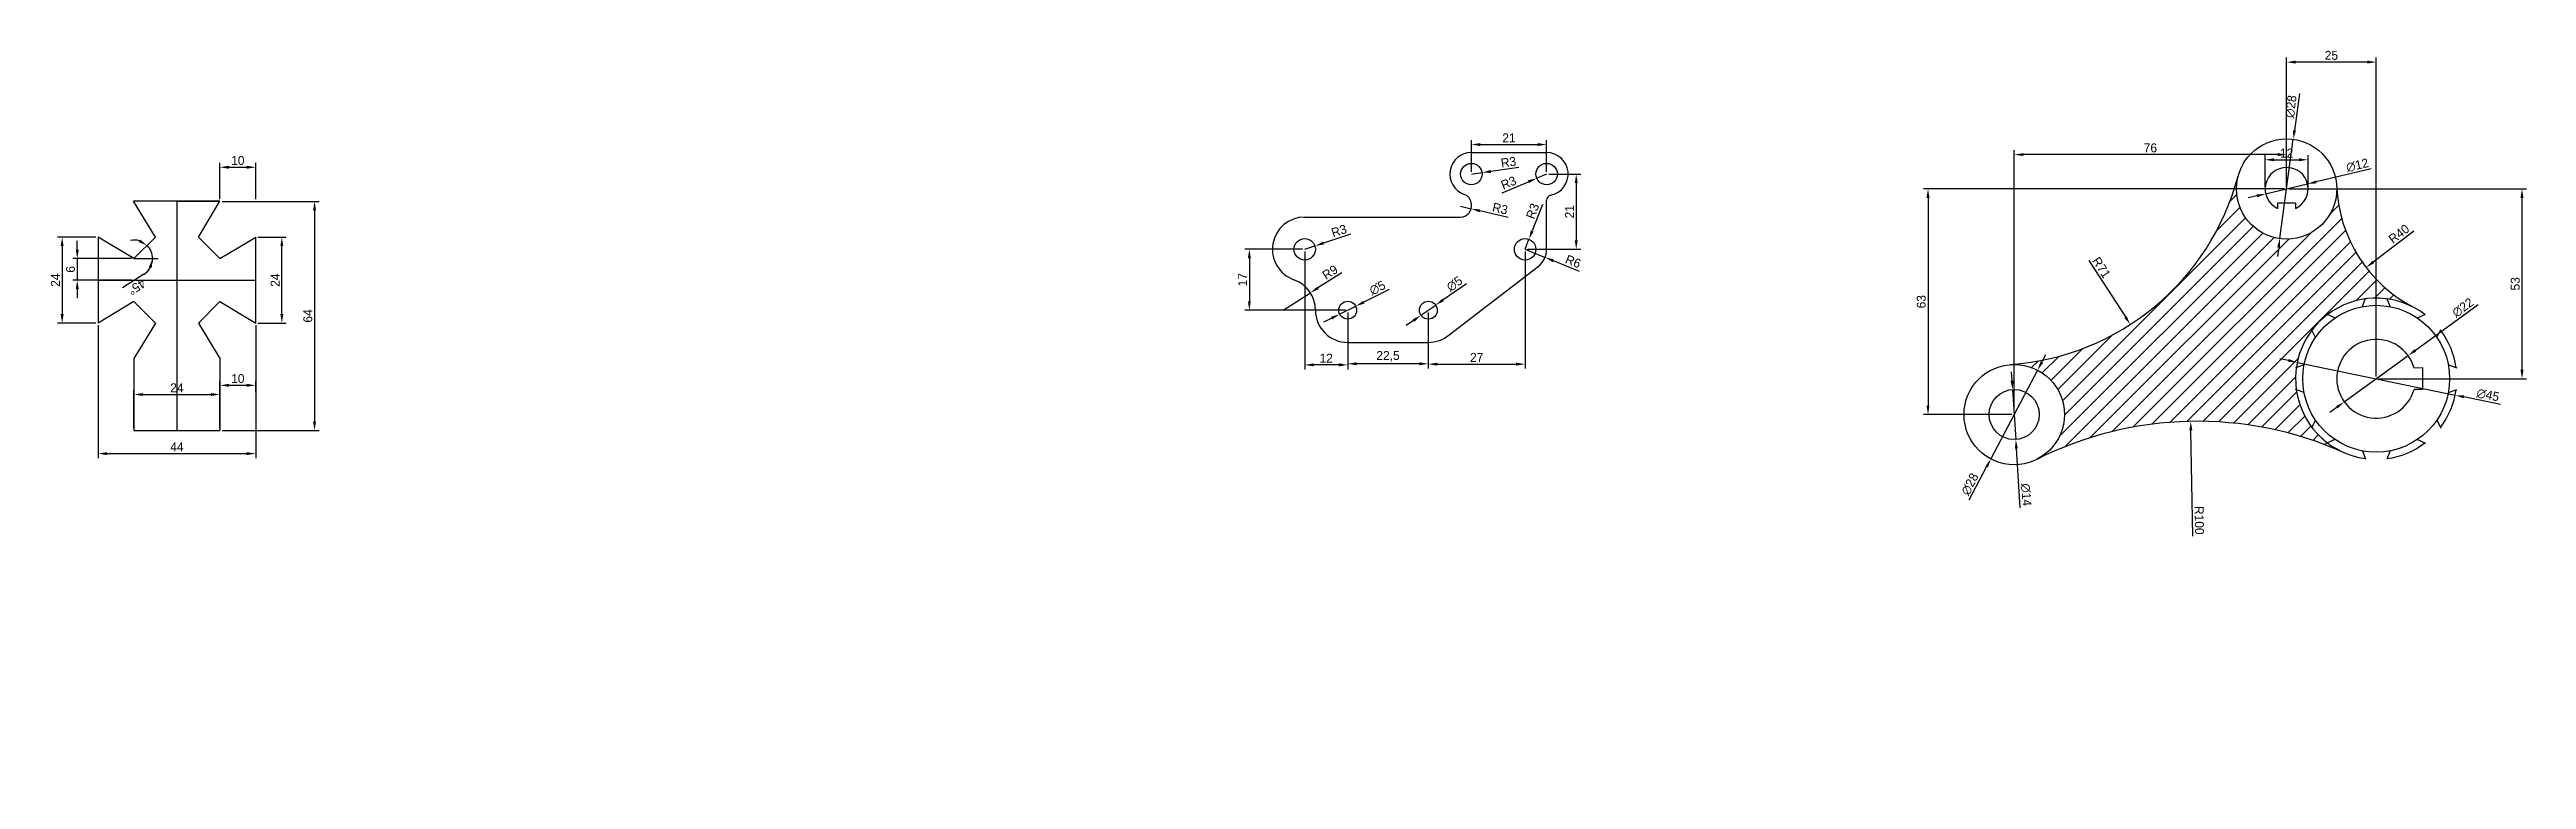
# Model space of a CAD drawing. Header units: millimetres. Extents: x -11614 to -3042, y 13178 to 15416.
# Drawn here: x -7118 to -6427, y 14778 to 14982 of the extents above; entities that cross this region are included whole.
import ezdxf

# ---------------------------------------------------------------- set-up
doc = ezdxf.new("R2010")
doc.units = ezdxf.units.MM
doc.header["$LTSCALE"] = 0.5
doc.header["$PDMODE"] = 34
doc.dimstyles.new('ISO-25', dxfattribs={"dimtxt": 2.5, "dimasz": 2.5, "dimexe": 1.25, "dimexo": 0.625, "dimtad": 1, "dimtxsty": 'Standard', "dimcen": 2.5, "dimadec": 0, "dimazin": 0, "dimtfac": 1, "dimtmove": 0, "dimatfit": 3, "dimfxl": 1, "dimarcsym": 0})

msp = doc.modelspace()

# ---------------------------------------------------------------- blocks, each defined once
blk = doc.blocks.new('*D87')
at = {"color": 0, "linetype": 'Continuous', "lineweight": -2, "transparency": 16777216}
blk.add_line((-7091.58, 14919.46), (-7097.55, 14915.65), dxfattribs=at)
for start, end in [(72.80093, 100.60186), (302.56756, 360), (360, 45), (304.39814, 332.19907)]:
    blk.add_arc((-7094.38, 14923.84), 5.2, start, end, dxfattribs=at)
at = {"color": 0, "linetype": 'Continuous', "transparency": 16777216}
for points in [[(-7092.63, 14929.17), (-7093.06, 14928.46), (-7090.7, 14927.52)], [(-7090.18, 14921.52), (-7089.37, 14921.32), (-7089.18, 14923.84)]]:
    blk.add_solid(points, dxfattribs=at)
at = {"layer": 'Defpoints', "color": 0, "linetype": 'Continuous', "transparency": 16777216}
for p in [(-7088.38, 14929.84), (-7094.38, 14923.84), (-7094.38, 14923.84), (-7089.88, 14926.45), (-7087.6, 14923.84)]:
    blk.add_point(p, dxfattribs=at)
at = {"color": 0, "linetype": 'Continuous', "transparency": 16777216, "insert": (-7093.56, 14915.97), "char_height": 2.5, "attachment_point": 5, "rotation": 212.56756}
blk.add_mtext('45°', dxfattribs=at)
blk = doc.blocks.new('*D88')
at = {"color": 0, "linetype": 'Continuous', "lineweight": -2, "transparency": 16777216}
for p, q in [((-7059.76, 14929.84), (-7051.86, 14929.84)), ((-7053.11, 14908.34), (-7053.11, 14927.34)), ((-7059.76, 14905.84), (-7051.86, 14905.84))]:
    blk.add_line(p, q, dxfattribs=at)
at = {"color": 0, "linetype": 'Continuous', "transparency": 16777216}
for points in [[(-7053.52, 14927.34), (-7052.69, 14927.34), (-7053.11, 14929.84)], [(-7053.52, 14908.34), (-7052.69, 14908.34), (-7053.11, 14905.84)]]:
    blk.add_solid(points, dxfattribs=at)
at = {"layer": 'Defpoints', "color": 0, "linetype": 'Continuous', "transparency": 16777216}
for p in [(-7060.38, 14929.84), (-7053.11, 14929.84), (-7060.38, 14905.84)]:
    blk.add_point(p, dxfattribs=at)
at = {"color": 0, "linetype": 'Continuous', "transparency": 16777216, "insert": (-7054.98, 14917.84), "char_height": 2.5, "attachment_point": 5, "rotation": 90}
blk.add_mtext('24', dxfattribs=at)
blk = doc.blocks.new('*D89')
at = {"color": 0, "linetype": 'Continuous', "lineweight": -2, "transparency": 16777216}
for p, q in [((-7070.38, 14940.47), (-7070.38, 14950.61)), ((-7067.88, 14949.36), (-7062.88, 14949.36)), ((-7060.38, 14940.47), (-7060.38, 14950.61))]:
    blk.add_line(p, q, dxfattribs=at)
at = {"color": 0, "linetype": 'Continuous', "transparency": 16777216}
for points in [[(-7067.88, 14949.78), (-7067.88, 14948.94), (-7070.38, 14949.36)], [(-7062.88, 14949.78), (-7062.88, 14948.94), (-7060.38, 14949.36)]]:
    blk.add_solid(points, dxfattribs=at)
at = {"layer": 'Defpoints', "color": 0, "linetype": 'Continuous', "transparency": 16777216}
for p in [(-7060.38, 14949.36), (-7070.38, 14939.84), (-7060.38, 14939.84)]:
    blk.add_point(p, dxfattribs=at)
at = {"color": 0, "linetype": 'Continuous', "transparency": 16777216, "insert": (-7065.38, 14951.24), "char_height": 2.5, "attachment_point": 5}
blk.add_mtext('10', dxfattribs=at)
blk = doc.blocks.new('*D90')
at = {"color": 0, "linetype": 'Continuous', "lineweight": -2, "transparency": 16777216}
for p, q in [((-7069.76, 14939.84), (-7042.73, 14939.84)), ((-7043.98, 14937.34), (-7043.98, 14878.34)), ((-7069.76, 14875.84), (-7042.73, 14875.84))]:
    blk.add_line(p, q, dxfattribs=at)
at = {"color": 0, "linetype": 'Continuous', "transparency": 16777216}
for points in [[(-7044.39, 14937.34), (-7043.56, 14937.34), (-7043.98, 14939.84)], [(-7044.39, 14878.34), (-7043.56, 14878.34), (-7043.98, 14875.84)]]:
    blk.add_solid(points, dxfattribs=at)
at = {"layer": 'Defpoints', "color": 0, "linetype": 'Continuous', "transparency": 16777216}
for p in [(-7070.38, 14939.84), (-7070.38, 14875.84), (-7043.98, 14875.84)]:
    blk.add_point(p, dxfattribs=at)
at = {"color": 0, "linetype": 'Continuous', "transparency": 16777216, "insert": (-7045.85, 14907.84), "char_height": 2.5, "attachment_point": 5, "rotation": 90}
blk.add_mtext('64', dxfattribs=at)
blk = doc.blocks.new('*D91')
at = {"color": 0, "linetype": 'Continuous', "lineweight": -2, "transparency": 16777216}
for p, q in [((-7104.38, 14905.22), (-7104.38, 14868.16)), ((-7060.38, 14905.22), (-7060.38, 14868.16)), ((-7101.88, 14869.41), (-7062.88, 14869.41))]:
    blk.add_line(p, q, dxfattribs=at)
at = {"color": 0, "linetype": 'Continuous', "transparency": 16777216}
for points in [[(-7101.88, 14869.82), (-7101.88, 14868.99), (-7104.38, 14869.41)], [(-7062.88, 14869.82), (-7062.88, 14868.99), (-7060.38, 14869.41)]]:
    blk.add_solid(points, dxfattribs=at)
at = {"layer": 'Defpoints', "color": 0, "linetype": 'Continuous', "transparency": 16777216}
for p in [(-7104.38, 14905.84), (-7060.38, 14905.84), (-7060.38, 14869.41)]:
    blk.add_point(p, dxfattribs=at)
at = {"color": 0, "linetype": 'Continuous', "transparency": 16777216, "insert": (-7082.38, 14871.28), "char_height": 2.5, "attachment_point": 5}
blk.add_mtext('44', dxfattribs=at)
blk = doc.blocks.new('*D92')
at = {"color": 0, "linetype": 'Continuous', "lineweight": -2, "transparency": 16777216}
for p, q in [((-7110.19, 14926.34), (-7110.19, 14928.84)), ((-7095.01, 14923.84), (-7111.44, 14923.84)), ((-7110.19, 14923.84), (-7110.19, 14917.84)), ((-7095.01, 14917.84), (-7111.44, 14917.84)), ((-7110.19, 14915.34), (-7110.19, 14912.84))]:
    blk.add_line(p, q, dxfattribs=at)
at = {"color": 0, "linetype": 'Continuous', "transparency": 16777216}
for points in [[(-7110.6, 14926.34), (-7109.77, 14926.34), (-7110.19, 14923.84)], [(-7110.6, 14915.34), (-7109.77, 14915.34), (-7110.19, 14917.84)]]:
    blk.add_solid(points, dxfattribs=at)
at = {"layer": 'Defpoints', "color": 0, "linetype": 'Continuous', "transparency": 16777216}
for p in [(-7094.38, 14923.84), (-7110.19, 14917.84), (-7094.38, 14917.84)]:
    blk.add_point(p, dxfattribs=at)
at = {"color": 0, "linetype": 'Continuous', "transparency": 16777216, "insert": (-7112.06, 14920.84), "char_height": 2.5, "attachment_point": 5, "rotation": 90}
blk.add_mtext('6', dxfattribs=at)
blk = doc.blocks.new('*D93')
at = {"color": 0, "linetype": 'Continuous', "lineweight": -2, "transparency": 16777216}
for p, q in [((-7105.01, 14929.84), (-7115.66, 14929.84)), ((-7114.41, 14927.34), (-7114.41, 14908.34)), ((-7105.01, 14905.84), (-7115.66, 14905.84))]:
    blk.add_line(p, q, dxfattribs=at)
at = {"color": 0, "linetype": 'Continuous', "transparency": 16777216}
for points in [[(-7114.82, 14927.34), (-7113.99, 14927.34), (-7114.41, 14929.84)], [(-7114.82, 14908.34), (-7113.99, 14908.34), (-7114.41, 14905.84)]]:
    blk.add_solid(points, dxfattribs=at)
at = {"layer": 'Defpoints', "color": 0, "linetype": 'Continuous', "transparency": 16777216}
for p in [(-7104.38, 14929.84), (-7114.41, 14905.84), (-7104.38, 14905.84)]:
    blk.add_point(p, dxfattribs=at)
at = {"color": 0, "linetype": 'Continuous', "transparency": 16777216, "insert": (-7116.28, 14917.84), "char_height": 2.5, "attachment_point": 5, "rotation": 90}
blk.add_mtext('24', dxfattribs=at)
blk = doc.blocks.new('*D94')
at = {"color": 0, "linetype": 'Continuous', "lineweight": -2, "transparency": 16777216}
for p, q in [((-7094.38, 14876.47), (-7094.38, 14887.16)), ((-7070.38, 14876.47), (-7070.38, 14887.16)), ((-7091.88, 14885.91), (-7072.88, 14885.91))]:
    blk.add_line(p, q, dxfattribs=at)
at = {"color": 0, "linetype": 'Continuous', "transparency": 16777216}
for points in [[(-7091.88, 14886.32), (-7091.88, 14885.49), (-7094.38, 14885.91)], [(-7072.88, 14886.32), (-7072.88, 14885.49), (-7070.38, 14885.91)]]:
    blk.add_solid(points, dxfattribs=at)
at = {"layer": 'Defpoints', "color": 0, "linetype": 'Continuous', "transparency": 16777216}
for p in [(-7070.38, 14885.91), (-7094.38, 14875.84), (-7070.38, 14875.84)]:
    blk.add_point(p, dxfattribs=at)
at = {"color": 0, "linetype": 'Continuous', "transparency": 16777216, "insert": (-7082.38, 14887.78), "char_height": 2.5, "attachment_point": 5}
blk.add_mtext('24', dxfattribs=at)
blk = doc.blocks.new('*D95')
at = {"color": 0, "linetype": 'Continuous', "lineweight": -2, "transparency": 16777216}
for p, q in [((-7070.38, 14886.53), (-7070.38, 14889.72)), ((-7067.88, 14888.47), (-7062.88, 14888.47)), ((-7060.38, 14886.53), (-7060.38, 14889.72))]:
    blk.add_line(p, q, dxfattribs=at)
at = {"color": 0, "linetype": 'Continuous', "transparency": 16777216}
for points in [[(-7067.88, 14888.88), (-7067.88, 14888.05), (-7070.38, 14888.47)], [(-7062.88, 14888.88), (-7062.88, 14888.05), (-7060.38, 14888.47)]]:
    blk.add_solid(points, dxfattribs=at)
at = {"layer": 'Defpoints', "color": 0, "linetype": 'Continuous', "transparency": 16777216}
for p in [(-7060.38, 14888.47), (-7070.38, 14885.91), (-7060.38, 14885.91)]:
    blk.add_point(p, dxfattribs=at)
at = {"color": 0, "linetype": 'Continuous', "transparency": 16777216, "insert": (-7065.38, 14890.34), "char_height": 2.5, "attachment_point": 5}
blk.add_mtext('10', dxfattribs=at)
blk = doc.blocks.new('*D131')
at = {"color": 0, "linetype": 'Continuous', "lineweight": -2, "transparency": 16777216}
for p, q in [((-6721.2, 14948.07), (-6721.2, 14956.94)), ((-6700.2, 14948.07), (-6700.2, 14956.94)), ((-6718.7, 14955.69), (-6702.7, 14955.69))]:
    blk.add_line(p, q, dxfattribs=at)
at = {"color": 0, "linetype": 'Continuous', "transparency": 16777216}
for points in [[(-6718.7, 14956.11), (-6718.7, 14955.27), (-6721.2, 14955.69)], [(-6702.7, 14956.11), (-6702.7, 14955.27), (-6700.2, 14955.69)]]:
    blk.add_solid(points, dxfattribs=at)
at = {"layer": 'Defpoints', "color": 0, "linetype": 'Continuous', "transparency": 16777216}
for p in [(-6700.2, 14955.69), (-6721.2, 14947.45), (-6700.2, 14947.45)]:
    blk.add_point(p, dxfattribs=at)
at = {"color": 0, "linetype": 'Continuous', "transparency": 16777216, "insert": (-6710.7, 14957.56), "char_height": 2.5, "attachment_point": 5}
blk.add_mtext('21', dxfattribs=at)
blk = doc.blocks.new('*D132')
at = {"color": 0, "linetype": 'Continuous', "lineweight": -2, "transparency": 16777216}
for p, q in [((-6699.57, 14947.45), (-6690.68, 14947.45)), ((-6691.93, 14944.95), (-6691.93, 14928.95)), ((-6705.57, 14926.45), (-6690.68, 14926.45))]:
    blk.add_line(p, q, dxfattribs=at)
at = {"color": 0, "linetype": 'Continuous', "transparency": 16777216}
for points in [[(-6692.35, 14944.95), (-6691.52, 14944.95), (-6691.93, 14947.45)], [(-6692.35, 14928.95), (-6691.52, 14928.95), (-6691.93, 14926.45)]]:
    blk.add_solid(points, dxfattribs=at)
at = {"layer": 'Defpoints', "color": 0, "linetype": 'Continuous', "transparency": 16777216}
for p in [(-6700.2, 14947.45), (-6706.2, 14926.45), (-6691.93, 14926.45)]:
    blk.add_point(p, dxfattribs=at)
at = {"color": 0, "linetype": 'Continuous', "transparency": 16777216, "insert": (-6693.81, 14936.95), "char_height": 2.5, "attachment_point": 5, "rotation": 90}
blk.add_mtext('21', dxfattribs=at)
blk = doc.blocks.new('*D133')
at = {"color": 0, "linetype": 'Continuous', "lineweight": -2, "transparency": 16777216}
for p, q in [((-6706.2, 14925.82), (-6706.2, 14893.13)), ((-6733.2, 14908.82), (-6733.2, 14893.13)), ((-6730.7, 14894.38), (-6708.7, 14894.38))]:
    blk.add_line(p, q, dxfattribs=at)
at = {"color": 0, "linetype": 'Continuous', "transparency": 16777216}
for points in [[(-6730.7, 14894.8), (-6730.7, 14893.97), (-6733.2, 14894.38)], [(-6708.7, 14894.8), (-6708.7, 14893.97), (-6706.2, 14894.38)]]:
    blk.add_solid(points, dxfattribs=at)
at = {"layer": 'Defpoints', "color": 0, "linetype": 'Continuous', "transparency": 16777216}
for p in [(-6706.2, 14926.45), (-6733.2, 14909.45), (-6706.2, 14894.38)]:
    blk.add_point(p, dxfattribs=at)
at = {"color": 0, "linetype": 'Continuous', "transparency": 16777216, "insert": (-6719.7, 14896.26), "char_height": 2.5, "attachment_point": 5}
blk.add_mtext('27', dxfattribs=at)
blk = doc.blocks.new('*D134')
at = {"color": 0, "linetype": 'Continuous', "lineweight": -2, "transparency": 16777216}
for p, q in [((-6755.7, 14908.82), (-6755.7, 14893.24)), ((-6733.2, 14908.82), (-6733.2, 14893.24)), ((-6735.7, 14894.49), (-6753.2, 14894.49))]:
    blk.add_line(p, q, dxfattribs=at)
at = {"color": 0, "linetype": 'Continuous', "transparency": 16777216}
for points in [[(-6753.2, 14894.9), (-6753.2, 14894.07), (-6755.7, 14894.49)], [(-6735.7, 14894.9), (-6735.7, 14894.07), (-6733.2, 14894.49)]]:
    blk.add_solid(points, dxfattribs=at)
at = {"layer": 'Defpoints', "color": 0, "linetype": 'Continuous', "transparency": 16777216}
for p in [(-6755.7, 14909.45), (-6733.2, 14909.45), (-6755.7, 14894.49)]:
    blk.add_point(p, dxfattribs=at)
at = {"color": 0, "linetype": 'Continuous', "transparency": 16777216, "insert": (-6744.45, 14896.57), "char_height": 2.5, "attachment_point": 5}
blk.add_mtext('22,5', dxfattribs=at)
blk = doc.blocks.new('*D135')
at = {"color": 0, "linetype": 'Continuous', "lineweight": -2, "transparency": 16777216}
for p, q in [((-6767.7, 14925.82), (-6767.7, 14892.93)), ((-6755.7, 14908.82), (-6755.7, 14892.93)), ((-6758.2, 14894.18), (-6765.2, 14894.18))]:
    blk.add_line(p, q, dxfattribs=at)
at = {"color": 0, "linetype": 'Continuous', "transparency": 16777216}
for points in [[(-6765.2, 14894.6), (-6765.2, 14893.76), (-6767.7, 14894.18)], [(-6758.2, 14894.6), (-6758.2, 14893.76), (-6755.7, 14894.18)]]:
    blk.add_solid(points, dxfattribs=at)
at = {"layer": 'Defpoints', "color": 0, "linetype": 'Continuous', "transparency": 16777216}
for p in [(-6767.7, 14926.45), (-6755.7, 14909.45), (-6767.7, 14894.18)]:
    blk.add_point(p, dxfattribs=at)
at = {"color": 0, "linetype": 'Continuous', "transparency": 16777216, "insert": (-6761.7, 14896.05), "char_height": 2.5, "attachment_point": 5}
blk.add_mtext('12', dxfattribs=at)
blk = doc.blocks.new('*D136')
at = {"color": 0, "linetype": 'Continuous', "lineweight": -2, "transparency": 16777216}
for p, q in [((-6768.32, 14926.45), (-6784.39, 14926.45)), ((-6783.14, 14923.95), (-6783.14, 14911.95)), ((-6756.32, 14909.45), (-6784.39, 14909.45))]:
    blk.add_line(p, q, dxfattribs=at)
at = {"color": 0, "linetype": 'Continuous', "transparency": 16777216}
for points in [[(-6783.56, 14923.95), (-6782.72, 14923.95), (-6783.14, 14926.45)], [(-6783.56, 14911.95), (-6782.72, 14911.95), (-6783.14, 14909.45)]]:
    blk.add_solid(points, dxfattribs=at)
at = {"layer": 'Defpoints', "color": 0, "linetype": 'Continuous', "transparency": 16777216}
for p in [(-6767.7, 14926.45), (-6783.14, 14909.45), (-6755.7, 14909.45)]:
    blk.add_point(p, dxfattribs=at)
at = {"color": 0, "linetype": 'Continuous', "transparency": 16777216, "insert": (-6785.01, 14917.95), "char_height": 2.5, "attachment_point": 5, "rotation": 90}
blk.add_mtext('17', dxfattribs=at)
blk = doc.blocks.new('*D137')
at = {"color": 0, "linetype": 'Continuous', "lineweight": -2, "transparency": 16777216}
for p, q in [((-6706.2, 14926.45), (-6700.63, 14924.19)), ((-6690.98, 14920.29), (-6698.32, 14923.26))]:
    blk.add_line(p, q, dxfattribs=at)
at = {"color": 0, "linetype": 'Continuous', "transparency": 16777216}
blk.add_solid([(-6698.16, 14923.64), (-6698.47, 14922.87), (-6700.63, 14924.19)], dxfattribs=at)
at = {"layer": 'Defpoints', "color": 0, "linetype": 'Continuous', "transparency": 16777216}
for p in [(-6706.2, 14926.45), (-6700.63, 14924.19)]:
    blk.add_point(p, dxfattribs=at)
at = {"color": 0, "linetype": 'Continuous', "transparency": 16777216, "insert": (-6692.79, 14923.04), "char_height": 2.5, "attachment_point": 5, "rotation": 337.9705}
blk.add_mtext('R6', dxfattribs=at)
blk = doc.blocks.new('*D138')
at = {"color": 0, "linetype": 'Continuous', "lineweight": -2, "transparency": 16777216}
for p, q in [((-6724.2, 14938.45), (-6721.27, 14937.77)), ((-6710.95, 14935.36), (-6718.84, 14937.2))]:
    blk.add_line(p, q, dxfattribs=at)
at = {"color": 0, "linetype": 'Continuous', "transparency": 16777216}
blk.add_solid([(-6718.75, 14937.6), (-6718.93, 14936.79), (-6721.27, 14937.77)], dxfattribs=at)
at = {"layer": 'Defpoints', "color": 0, "linetype": 'Continuous', "transparency": 16777216}
for p in [(-6724.2, 14938.45), (-6721.27, 14937.77)]:
    blk.add_point(p, dxfattribs=at)
at = {"color": 0, "linetype": 'Continuous', "transparency": 16777216, "insert": (-6713.17, 14937.8), "char_height": 2.5, "attachment_point": 5, "rotation": 346.89942}
blk.add_mtext('R3', dxfattribs=at)
blk = doc.blocks.new('*D139')
at = {"color": 0, "linetype": 'Continuous', "lineweight": -2, "transparency": 16777216}
for p, q in [((-6757.33, 14919.92), (-6764, 14915.66)), ((-6773.7, 14909.47), (-6766.11, 14914.32))]:
    blk.add_line(p, q, dxfattribs=at)
at = {"color": 0, "linetype": 'Continuous', "transparency": 16777216}
blk.add_solid([(-6764.23, 14916.01), (-6763.78, 14915.31), (-6766.11, 14914.32)], dxfattribs=at)
at = {"layer": 'Defpoints', "color": 0, "linetype": 'Continuous', "transparency": 16777216}
for p in [(-6773.7, 14909.47), (-6766.11, 14914.32)]:
    blk.add_point(p, dxfattribs=at)
at = {"color": 0, "linetype": 'Continuous', "transparency": 16777216, "insert": (-6760.62, 14920.04), "char_height": 2.5, "attachment_point": 5, "rotation": 32.5467}
blk.add_mtext('R9', dxfattribs=at)
blk = doc.blocks.new('*D140')
at = {"color": 0, "linetype": 'Continuous', "lineweight": -2, "transparency": 16777216}
for p, q in [((-6754.96, 14930.67), (-6762.48, 14928.18)), ((-6767.7, 14926.45), (-6764.85, 14927.39))]:
    blk.add_line(p, q, dxfattribs=at)
at = {"color": 0, "linetype": 'Continuous', "transparency": 16777216}
blk.add_solid([(-6762.61, 14928.57), (-6762.35, 14927.78), (-6764.85, 14927.39)], dxfattribs=at)
at = {"layer": 'Defpoints', "color": 0, "linetype": 'Continuous', "transparency": 16777216}
for p in [(-6767.7, 14926.45), (-6764.85, 14927.39)]:
    blk.add_point(p, dxfattribs=at)
at = {"color": 0, "linetype": 'Continuous', "transparency": 16777216, "insert": (-6758.12, 14931.6), "char_height": 2.5, "attachment_point": 5, "rotation": 18.36917}
blk.add_mtext('R3', dxfattribs=at)
blk = doc.blocks.new('*D141')
at = {"color": 0, "linetype": 'Continuous', "lineweight": -2, "transparency": 16777216}
for p, q in [((-6701.38, 14938.97), (-6704.22, 14931.58)), ((-6706.2, 14926.45), (-6705.12, 14929.25))]:
    blk.add_line(p, q, dxfattribs=at)
at = {"color": 0, "linetype": 'Continuous', "transparency": 16777216}
blk.add_solid([(-6704.61, 14931.73), (-6703.83, 14931.43), (-6705.12, 14929.25)], dxfattribs=at)
at = {"layer": 'Defpoints', "color": 0, "linetype": 'Continuous', "transparency": 16777216}
for p in [(-6705.12, 14929.25), (-6706.2, 14926.45)]:
    blk.add_point(p, dxfattribs=at)
at = {"color": 0, "linetype": 'Continuous', "transparency": 16777216, "insert": (-6704.1, 14937.11), "char_height": 2.5, "attachment_point": 5, "rotation": 68.95268}
blk.add_mtext('R3', dxfattribs=at)
blk = doc.blocks.new('*D142')
at = {"color": 0, "linetype": 'Continuous', "lineweight": -2, "transparency": 16777216}
for p, q in [((-6707.91, 14949.28), (-6715.75, 14948.2)), ((-6721.2, 14947.45), (-6718.22, 14947.85))]:
    blk.add_line(p, q, dxfattribs=at)
at = {"color": 0, "linetype": 'Continuous', "transparency": 16777216}
blk.add_solid([(-6715.81, 14948.61), (-6715.69, 14947.78), (-6718.22, 14947.85)], dxfattribs=at)
at = {"layer": 'Defpoints', "color": 0, "linetype": 'Continuous', "transparency": 16777216}
for p in [(-6721.2, 14947.45), (-6718.22, 14947.85)]:
    blk.add_point(p, dxfattribs=at)
at = {"color": 0, "linetype": 'Continuous', "transparency": 16777216, "insert": (-6710.84, 14950.76), "char_height": 2.5, "attachment_point": 5, "rotation": 7.84103}
blk.add_mtext('R3', dxfattribs=at)
blk = doc.blocks.new('*D143')
at = {"color": 0, "linetype": 'Continuous', "lineweight": -2, "transparency": 16777216}
for p, q in [((-6712.56, 14942.24), (-6705.27, 14945.31)), ((-6700.2, 14947.45), (-6702.96, 14946.28))]:
    blk.add_line(p, q, dxfattribs=at)
at = {"color": 0, "linetype": 'Continuous', "transparency": 16777216}
blk.add_solid([(-6705.43, 14945.7), (-6705.11, 14944.93), (-6702.96, 14946.28)], dxfattribs=at)
at = {"layer": 'Defpoints', "color": 0, "linetype": 'Continuous', "transparency": 16777216}
for p in [(-6702.96, 14946.28), (-6700.2, 14947.45)]:
    blk.add_point(p, dxfattribs=at)
at = {"color": 0, "linetype": 'Continuous', "transparency": 16777216, "insert": (-6710.79, 14945.02), "char_height": 2.5, "attachment_point": 5, "rotation": 22.81024}
blk.add_mtext('R3', dxfattribs=at)
blk = doc.blocks.new('*D144')
at = {"color": 0, "linetype": 'Continuous', "lineweight": -2, "transparency": 16777216}
for p, q in [((-6744.13, 14915.2), (-6751.22, 14911.67)), ((-6757.94, 14908.33), (-6753.46, 14910.56)), ((-6760.17, 14907.22), (-6762.41, 14906.11))]:
    blk.add_line(p, q, dxfattribs=at)
at = {"color": 0, "linetype": 'Continuous', "transparency": 16777216}
for points in [[(-6760.36, 14907.59), (-6759.99, 14906.85), (-6757.94, 14908.33)], [(-6751.41, 14912.04), (-6751.03, 14911.3), (-6753.46, 14910.56)]]:
    blk.add_solid(points, dxfattribs=at)
at = {"layer": 'Defpoints', "color": 0, "linetype": 'Continuous', "transparency": 16777216}
for p in [(-6757.94, 14908.33), (-6753.46, 14910.56)]:
    blk.add_point(p, dxfattribs=at)
at = {"color": 0, "linetype": 'Continuous', "transparency": 16777216, "insert": (-6747.39, 14915.67), "char_height": 2.5, "attachment_point": 5, "rotation": 26.4334}
blk.add_mtext('∅5', dxfattribs=at)
blk = doc.blocks.new('*D145')
at = {"color": 0, "linetype": 'Continuous', "lineweight": -2, "transparency": 16777216}
for p, q in [((-6722.59, 14916.82), (-6729.09, 14912.3)), ((-6735.25, 14908.02), (-6731.14, 14910.87)), ((-6737.3, 14906.59), (-6739.35, 14905.16))]:
    blk.add_line(p, q, dxfattribs=at)
at = {"color": 0, "linetype": 'Continuous', "transparency": 16777216}
for points in [[(-6737.54, 14906.93), (-6737.06, 14906.25), (-6735.25, 14908.02)], [(-6729.33, 14912.64), (-6728.85, 14911.96), (-6731.14, 14910.87)]]:
    blk.add_solid(points, dxfattribs=at)
at = {"layer": 'Defpoints', "color": 0, "linetype": 'Continuous', "transparency": 16777216}
for p in [(-6735.25, 14908.02), (-6731.14, 14910.87)]:
    blk.add_point(p, dxfattribs=at)
at = {"color": 0, "linetype": 'Continuous', "transparency": 16777216, "insert": (-6725.89, 14916.81), "char_height": 2.5, "attachment_point": 5, "rotation": 34.80989}
blk.add_mtext('∅5', dxfattribs=at)
blk = doc.blocks.new('*D146')
at = {"color": 0, "linetype": 'Continuous', "lineweight": -2, "transparency": 16777216}
for p, q in [((-6499.72, 14943.93), (-6499.72, 14952.69)), ((-6497.22, 14951.44), (-6490.22, 14951.44)), ((-6487.72, 14943.93), (-6487.72, 14952.69))]:
    blk.add_line(p, q, dxfattribs=at)
at = {"color": 0, "linetype": 'Continuous', "transparency": 16777216}
for points in [[(-6497.22, 14951.86), (-6497.22, 14951.03), (-6499.72, 14951.44)], [(-6490.22, 14951.86), (-6490.22, 14951.03), (-6487.72, 14951.44)]]:
    blk.add_solid(points, dxfattribs=at)
at = {"layer": 'Defpoints', "color": 0, "linetype": 'Continuous', "transparency": 16777216}
for p in [(-6487.72, 14951.44), (-6499.72, 14943.31), (-6487.72, 14943.31)]:
    blk.add_point(p, dxfattribs=at)
at = {"color": 0, "linetype": 'Continuous', "transparency": 16777216, "insert": (-6493.72, 14953.32), "char_height": 2.5, "attachment_point": 5}
blk.add_mtext('12', dxfattribs=at)
blk = doc.blocks.new('*D147')
at = {"color": 0, "linetype": 'Continuous', "lineweight": -2, "transparency": 16777216}
for p, q in [((-6440.23, 14910.96), (-6457.79, 14898.23)), ((-6477.62, 14883.85), (-6459.81, 14896.76)), ((-6479.65, 14882.38), (-6481.67, 14880.91))]:
    blk.add_line(p, q, dxfattribs=at)
at = {"color": 0, "linetype": 'Continuous', "transparency": 16777216}
for points in [[(-6458.04, 14898.57), (-6457.55, 14897.89), (-6459.81, 14896.76)], [(-6479.89, 14882.72), (-6479.4, 14882.04), (-6477.62, 14883.85)]]:
    blk.add_solid(points, dxfattribs=at)
at = {"layer": 'Defpoints', "color": 0, "linetype": 'Continuous', "transparency": 16777216}
for p in [(-6459.81, 14896.76), (-6477.62, 14883.85)]:
    blk.add_point(p, dxfattribs=at)
at = {"color": 0, "linetype": 'Continuous', "transparency": 16777216, "insert": (-6444.54, 14910.16), "char_height": 2.5, "attachment_point": 5, "rotation": 35.94775}
blk.add_mtext('∅22', dxfattribs=at)
blk = doc.blocks.new('*D148')
at = {"color": 0, "linetype": 'Continuous', "lineweight": -2, "transparency": 16777216}
for p, q in [((-6499.56, 14941.93), (-6487.88, 14944.69)), ((-6470.11, 14948.89), (-6485.45, 14945.26)), ((-6501.99, 14941.35), (-6504.43, 14940.78))]:
    blk.add_line(p, q, dxfattribs=at)
at = {"color": 0, "linetype": 'Continuous', "transparency": 16777216}
for points in [[(-6485.54, 14945.67), (-6485.35, 14944.86), (-6487.88, 14944.69)], [(-6502.09, 14941.76), (-6501.9, 14940.95), (-6499.56, 14941.93)]]:
    blk.add_solid(points, dxfattribs=at)
at = {"layer": 'Defpoints', "color": 0, "linetype": 'Continuous', "transparency": 16777216}
for p in [(-6487.88, 14944.69), (-6499.56, 14941.93)]:
    blk.add_point(p, dxfattribs=at)
at = {"color": 0, "linetype": 'Continuous', "transparency": 16777216, "insert": (-6473.98, 14949.9), "char_height": 2.5, "attachment_point": 5, "rotation": 13.2903}
blk.add_mtext('∅12', dxfattribs=at)
blk = doc.blocks.new('*D149')
at = {"color": 0, "linetype": 'Continuous', "lineweight": -2, "transparency": 16777216}
for p, q in [((-6493.2, 14895.39), (-6495.65, 14895.9)), ((-6490.75, 14894.88), (-6446.69, 14885.73)), ((-6434.04, 14883.11), (-6444.24, 14885.22))]:
    blk.add_line(p, q, dxfattribs=at)
at = {"color": 0, "linetype": 'Continuous', "transparency": 16777216}
for points in [[(-6493.11, 14895.8), (-6493.28, 14894.98), (-6490.75, 14894.88)], [(-6444.16, 14885.63), (-6444.33, 14884.82), (-6446.69, 14885.73)]]:
    blk.add_solid(points, dxfattribs=at)
at = {"layer": 'Defpoints', "color": 0, "linetype": 'Continuous', "transparency": 16777216}
for p in [(-6490.75, 14894.88), (-6446.69, 14885.73)]:
    blk.add_point(p, dxfattribs=at)
at = {"color": 0, "linetype": 'Continuous', "transparency": 16777216, "insert": (-6437.54, 14885.75), "char_height": 2.5, "attachment_point": 5, "rotation": 348.26929}
blk.add_mtext('∅45', dxfattribs=at)
blk = doc.blocks.new('*D150')
at = {"color": 0, "linetype": 'Continuous', "lineweight": -2, "transparency": 16777216}
for p, q in [((-6570.33, 14889.79), (-6570.49, 14892.28)), ((-6570.17, 14887.29), (-6569.27, 14873.32)), ((-6568.05, 14854.27), (-6569.11, 14870.83))]:
    blk.add_line(p, q, dxfattribs=at)
at = {"color": 0, "linetype": 'Continuous', "transparency": 16777216}
for points in [[(-6569.91, 14889.81), (-6570.75, 14889.76), (-6570.17, 14887.29)], [(-6568.69, 14870.85), (-6569.53, 14870.8), (-6569.27, 14873.32)]]:
    blk.add_solid(points, dxfattribs=at)
at = {"layer": 'Defpoints', "color": 0, "linetype": 'Continuous', "transparency": 16777216}
for p in [(-6570.17, 14887.29), (-6569.27, 14873.32)]:
    blk.add_point(p, dxfattribs=at)
at = {"color": 0, "linetype": 'Continuous', "transparency": 16777216, "insert": (-6566.4, 14857.93), "char_height": 2.5, "attachment_point": 5, "rotation": 273.68046}
blk.add_mtext('∅14', dxfattribs=at)
blk = doc.blocks.new('*D151')
at = {"color": 0, "linetype": 'Continuous', "lineweight": -2, "transparency": 16777216}
for p, q in [((-6562.03, 14894.91), (-6560.87, 14897.12)), ((-6563.2, 14892.69), (-6576.24, 14867.92)), ((-6582.26, 14856.49), (-6577.41, 14865.71))]:
    blk.add_line(p, q, dxfattribs=at)
at = {"color": 0, "linetype": 'Continuous', "transparency": 16777216}
for points in [[(-6562.4, 14895.1), (-6561.66, 14894.71), (-6563.2, 14892.69)], [(-6577.78, 14865.9), (-6577.04, 14865.51), (-6576.24, 14867.92)]]:
    blk.add_solid(points, dxfattribs=at)
at = {"layer": 'Defpoints', "color": 0, "linetype": 'Continuous', "transparency": 16777216}
for p in [(-6563.2, 14892.69), (-6576.24, 14867.92)]:
    blk.add_point(p, dxfattribs=at)
at = {"color": 0, "linetype": 'Continuous', "transparency": 16777216, "insert": (-6582.07, 14860.87), "char_height": 2.5, "attachment_point": 5, "rotation": 62.23226}
blk.add_mtext('∅28', dxfattribs=at)
blk = doc.blocks.new('*D152')
at = {"color": 0, "linetype": 'Continuous', "lineweight": -2, "transparency": 16777216}
for p, q in [((-6490.11, 14969.98), (-6491.51, 14959.66)), ((-6495.6, 14929.43), (-6491.84, 14957.18)), ((-6495.93, 14926.96), (-6496.27, 14924.48))]:
    blk.add_line(p, q, dxfattribs=at)
at = {"color": 0, "linetype": 'Continuous', "transparency": 16777216}
for points in [[(-6491.92, 14959.71), (-6491.09, 14959.6), (-6491.84, 14957.18)], [(-6496.35, 14927.01), (-6495.52, 14926.9), (-6495.6, 14929.43)]]:
    blk.add_solid(points, dxfattribs=at)
at = {"layer": 'Defpoints', "color": 0, "linetype": 'Continuous', "transparency": 16777216}
for p in [(-6491.84, 14957.18), (-6495.6, 14929.43)]:
    blk.add_point(p, dxfattribs=at)
at = {"color": 0, "linetype": 'Continuous', "transparency": 16777216, "insert": (-6492.5, 14966.31), "char_height": 2.5, "attachment_point": 5, "rotation": 82.28868}
blk.add_mtext('∅28', dxfattribs=at)
blk = doc.blocks.new('*D153')
at = {"color": 0, "linetype": 'Continuous', "lineweight": -2, "transparency": 16777216}
for p, q in [((-6493.09, 14943.31), (-6426.79, 14943.31)), ((-6428.04, 14940.81), (-6428.04, 14892.81)), ((-6468.09, 14890.31), (-6426.79, 14890.31))]:
    blk.add_line(p, q, dxfattribs=at)
at = {"color": 0, "linetype": 'Continuous', "transparency": 16777216}
for points in [[(-6428.46, 14940.81), (-6427.62, 14940.81), (-6428.04, 14943.31)], [(-6428.46, 14892.81), (-6427.62, 14892.81), (-6428.04, 14890.31)]]:
    blk.add_solid(points, dxfattribs=at)
at = {"layer": 'Defpoints', "color": 0, "linetype": 'Continuous', "transparency": 16777216}
for p in [(-6493.72, 14943.31), (-6468.72, 14890.31), (-6428.04, 14890.31)]:
    blk.add_point(p, dxfattribs=at)
at = {"color": 0, "linetype": 'Continuous', "transparency": 16777216, "insert": (-6429.91, 14916.81), "char_height": 2.5, "attachment_point": 5, "rotation": 90}
blk.add_mtext('53', dxfattribs=at)
blk = doc.blocks.new('*D154')
at = {"color": 0, "linetype": 'Continuous', "lineweight": -2, "transparency": 16777216}
for p, q in [((-6493.72, 14943.93), (-6493.72, 14979.96)), ((-6471.22, 14978.71), (-6491.22, 14978.71)), ((-6468.72, 14890.93), (-6468.72, 14979.96))]:
    blk.add_line(p, q, dxfattribs=at)
at = {"color": 0, "linetype": 'Continuous', "transparency": 16777216}
for points in [[(-6491.22, 14979.13), (-6491.22, 14978.3), (-6493.72, 14978.71)], [(-6471.22, 14979.13), (-6471.22, 14978.3), (-6468.72, 14978.71)]]:
    blk.add_solid(points, dxfattribs=at)
at = {"layer": 'Defpoints', "color": 0, "linetype": 'Continuous', "transparency": 16777216}
for p in [(-6493.72, 14978.71), (-6493.72, 14943.31), (-6468.72, 14890.31)]:
    blk.add_point(p, dxfattribs=at)
at = {"color": 0, "linetype": 'Continuous', "transparency": 16777216, "insert": (-6481.22, 14980.59), "char_height": 2.5, "attachment_point": 5}
blk.add_mtext('25', dxfattribs=at)
blk = doc.blocks.new('*D155')
at = {"color": 0, "linetype": 'Continuous', "lineweight": -2, "transparency": 16777216}
for p, q in [((-6569.72, 14880.93), (-6569.72, 14954.14)), ((-6496.22, 14952.89), (-6567.22, 14952.89)), ((-6493.72, 14943.93), (-6493.72, 14954.14))]:
    blk.add_line(p, q, dxfattribs=at)
at = {"color": 0, "linetype": 'Continuous', "transparency": 16777216}
for points in [[(-6567.22, 14953.3), (-6567.22, 14952.47), (-6569.72, 14952.89)], [(-6496.22, 14953.3), (-6496.22, 14952.47), (-6493.72, 14952.89)]]:
    blk.add_solid(points, dxfattribs=at)
at = {"layer": 'Defpoints', "color": 0, "linetype": 'Continuous', "transparency": 16777216}
for p in [(-6569.72, 14952.89), (-6493.72, 14943.31), (-6569.72, 14880.31)]:
    blk.add_point(p, dxfattribs=at)
at = {"color": 0, "linetype": 'Continuous', "transparency": 16777216, "insert": (-6531.72, 14954.76), "char_height": 2.5, "attachment_point": 5}
blk.add_mtext('76', dxfattribs=at)
blk = doc.blocks.new('*D156')
at = {"color": 0, "linetype": 'Continuous', "lineweight": -2, "transparency": 16777216}
for p, q in [((-6494.34, 14943.31), (-6595.02, 14943.31)), ((-6593.77, 14940.81), (-6593.77, 14882.81)), ((-6570.34, 14880.31), (-6595.02, 14880.31))]:
    blk.add_line(p, q, dxfattribs=at)
at = {"color": 0, "linetype": 'Continuous', "transparency": 16777216}
for points in [[(-6594.19, 14940.81), (-6593.35, 14940.81), (-6593.77, 14943.31)], [(-6594.19, 14882.81), (-6593.35, 14882.81), (-6593.77, 14880.31)]]:
    blk.add_solid(points, dxfattribs=at)
at = {"layer": 'Defpoints', "color": 0, "linetype": 'Continuous', "transparency": 16777216}
for p in [(-6493.72, 14943.31), (-6593.77, 14880.31), (-6569.72, 14880.31)]:
    blk.add_point(p, dxfattribs=at)
at = {"color": 0, "linetype": 'Continuous', "transparency": 16777216, "insert": (-6595.65, 14911.81), "char_height": 2.5, "attachment_point": 5, "rotation": 90}
blk.add_mtext('63', dxfattribs=at)
blk = doc.blocks.new('*D157')
at = {"color": 0, "linetype": 'Continuous', "lineweight": -2, "transparency": 16777216}
blk.add_line((-6519.87, 14846.37), (-6520.43, 14875.9), dxfattribs=at)
at = {"color": 0, "linetype": 'Continuous', "transparency": 16777216}
blk.add_solid([(-6520.01, 14875.91), (-6520.84, 14875.89), (-6520.47, 14878.4)], dxfattribs=at)
at = {"layer": 'Defpoints', "color": 0, "linetype": 'Continuous', "transparency": 16777216}
for p in [(-6520.47, 14878.4), (-6518.59, 14778.42)]:
    blk.add_point(p, dxfattribs=at)
at = {"color": 0, "linetype": 'Continuous', "transparency": 16777216, "insert": (-6518.08, 14850.78), "char_height": 2.5, "attachment_point": 5, "rotation": 271.08047}
blk.add_mtext('R100', dxfattribs=at)
blk = doc.blocks.new('*D158')
at = {"color": 0, "linetype": 'Continuous', "lineweight": -2, "transparency": 16777216}
blk.add_line((-6548.87, 14923.31), (-6538.69, 14907.56), dxfattribs=at)
at = {"color": 0, "linetype": 'Continuous', "transparency": 16777216}
blk.add_solid([(-6538.34, 14907.79), (-6539.04, 14907.34), (-6537.33, 14905.46)], dxfattribs=at)
at = {"layer": 'Defpoints', "color": 0, "linetype": 'Continuous', "transparency": 16777216}
for p in [(-6575.88, 14965.08), (-6537.33, 14905.46)]:
    blk.add_point(p, dxfattribs=at)
at = {"color": 0, "linetype": 'Continuous', "transparency": 16777216, "insert": (-6545.38, 14921.36), "char_height": 2.5, "attachment_point": 5, "rotation": 302.88843}
blk.add_mtext('R71', dxfattribs=at)
blk = doc.blocks.new('*D159')
at = {"color": 0, "linetype": 'Continuous', "lineweight": -2, "transparency": 16777216}
blk.add_line((-6458.25, 14931.54), (-6469.54, 14922.89), dxfattribs=at)
at = {"color": 0, "linetype": 'Continuous', "transparency": 16777216}
blk.add_solid([(-6469.79, 14923.22), (-6469.28, 14922.56), (-6471.52, 14921.37)], dxfattribs=at)
at = {"layer": 'Defpoints', "color": 0, "linetype": 'Continuous', "transparency": 16777216}
for p in [(-6439.77, 14945.7), (-6471.52, 14921.37)]:
    blk.add_point(p, dxfattribs=at)
at = {"color": 0, "linetype": 'Continuous', "transparency": 16777216, "insert": (-6462.36, 14930.75), "char_height": 2.5, "attachment_point": 5, "rotation": 37.46327}
blk.add_mtext('R40', dxfattribs=at)

# ---------------------------------------------------------------- dimensions: what is measured, and where the dimension line sits
at = {"linetype": 'Continuous'}
for base, p1, p2, picture, middle in [((-6493.72, 14978.715), (-6468.72, 14890.307), (-6493.72, 14943.307), '*D154', (-6481.22, 14980.59)), ((-6700.197, 14955.689), (-6721.197, 14947.445), (-6700.197, 14947.445), '*D131', (-6710.697, 14957.564)), ((-6569.72, 14952.888), (-6493.72, 14943.307), (-6569.72, 14880.307), '*D155', (-6531.72, 14954.763)), ((-7060.382, 14949.36), (-7070.382, 14939.844), (-7060.382, 14939.844), '*D89', (-7065.382, 14951.235)), ((-6767.697, 14894.178), (-6755.697, 14909.445), (-6767.697, 14926.445), '*D135', (-6761.697, 14896.053)), ((-6706.197, 14894.383), (-6733.197, 14909.445), (-6706.197, 14926.445), '*D133', (-6719.697, 14896.258)), ((-6755.697, 14894.485), (-6733.197, 14909.445), (-6755.697, 14909.445), '*D134', (-6744.447, 14896.569)), ((-7060.382, 14869.406), (-7104.382, 14905.844), (-7060.382, 14905.844), '*D91', (-7082.382, 14871.281)), ((-7070.383, 14885.906), (-7094.381, 14875.844), (-7070.383, 14875.844), '*D94', (-7082.382, 14887.781)), ((-7060.382, 14888.466), (-7070.383, 14885.906), (-7060.382, 14885.906), '*D95', (-7065.382, 14890.341))]:
    dim = msp.add_linear_dim(base=base, p1=p1, p2=p2, dimstyle='ISO-25', dxfattribs=at)
    dim.commit()
    dim.dimension.update_dxf_attribs({"geometry": picture, "text_midpoint": middle})
for p1, p2, picture, middle in [((-6495.598, 14929.434), (-6491.841, 14957.181), '*D152', (-6492.497, 14966.309)), ((-6757.935, 14908.332), (-6753.458, 14910.558), '*D144', (-6747.39, 14915.669)), ((-6735.249, 14908.018), (-6731.144, 14910.872), '*D145', (-6725.886, 14916.812)), ((-6563.197, 14892.695), (-6576.242, 14867.919), '*D151', (-6582.075, 14860.866)), ((-6490.75, 14894.882), (-6446.69, 14885.733), '*D149', (-6437.537, 14885.747))]:
    dim = msp.add_diameter_dim_2p(p1=p1, p2=p2, dimstyle='ISO-25', dxfattribs=at)
    dim.commit()
    dim.dimension.update_dxf_attribs({"geometry": picture, "text_midpoint": middle})
for center, mpoint, picture, middle in [((-6575.883, 14965.083), (-6537.33, 14905.463), '*D158', (-6546.95, 14920.34)), ((-6439.773, 14945.7), (-6471.523, 14921.369), '*D159', (-6461.223, 14929.262)), ((-6724.197, 14938.445), (-6721.275, 14937.765), '*D138', (-6713.592, 14935.977)), ((-6518.588, 14778.417), (-6520.474, 14878.399), '*D157', (-6519.952, 14850.745))]:
    dim = msp.add_radius_dim(center=center, mpoint=mpoint, dimstyle='ISO-25', dxfattribs=at)
    dim.commit()
    dim.dimension.update_dxf_attribs({"geometry": picture, "text_midpoint": middle, "dimtype": 164})
for center, mpoint, picture, middle in [((-6721.197, 14947.445), (-6718.225, 14947.855), '*D142', (-6710.844, 14950.764)), ((-6700.197, 14947.445), (-6702.962, 14946.282), '*D143', (-6710.795, 14945.022)), ((-6706.197, 14926.445), (-6705.119, 14929.245), '*D141', (-6704.101, 14937.113)), ((-6767.697, 14926.445), (-6764.85, 14927.391), '*D140', (-6758.125, 14931.599)), ((-6773.697, 14909.475), (-6766.11, 14914.317), '*D139', (-6760.621, 14920.044)), ((-6706.197, 14926.445), (-6700.635, 14924.195), '*D137', (-6692.786, 14923.042))]:
    dim = msp.add_radius_dim(center=center, mpoint=mpoint, dimstyle='ISO-25', dxfattribs=at)
    dim.commit()
    dim.dimension.update_dxf_attribs({"geometry": picture, "text_midpoint": middle})
for p1, p2, picture, middle in [((-6499.559, 14941.928), (-6487.88, 14944.686), '*D148', (-6473.552, 14948.071)), ((-6477.625, 14883.85), (-6459.815, 14896.765), '*D147', (-6443.438, 14908.64)), ((-6570.169, 14887.293), (-6569.27, 14873.322), '*D150', (-6568.272, 14857.807))]:
    dim = msp.add_diameter_dim_2p(p1=p1, p2=p2, dimstyle='ISO-25', dxfattribs=at)
    dim.commit()
    dim.dimension.update_dxf_attribs({"geometry": picture, "text_midpoint": middle, "dimtype": 163})
dim = msp.add_aligned_dim(p1=(-6499.72, 14943.307), p2=(-6487.72, 14943.307), distance=8.137, dimstyle='ISO-25', dxfattribs=at)
dim.commit()
dim.dimension.update_dxf_attribs({"geometry": '*D146', "text_midpoint": (-6493.72, 14953.319)})
for base, p1, p2, picture, middle in [((-6691.933, 14926.445), (-6700.197, 14947.445), (-6706.197, 14926.445), '*D132', (-6693.808, 14936.945)), ((-6593.77, 14880.307), (-6493.72, 14943.307), (-6569.72, 14880.307), '*D156', (-6595.645, 14911.807)), ((-6428.039, 14890.307), (-6493.72, 14943.307), (-6468.72, 14890.307), '*D153', (-6429.914, 14916.807)), ((-7043.975, 14875.844), (-7070.383, 14939.844), (-7070.383, 14875.844), '*D90', (-7045.85, 14907.844)), ((-7114.407, 14905.844), (-7104.382, 14929.844), (-7104.382, 14905.844), '*D93', (-7116.282, 14917.844)), ((-7110.186, 14917.844), (-7094.382, 14923.844), (-7094.382, 14917.844), '*D92', (-7112.061, 14920.844)), ((-7053.106, 14929.844), (-7060.382, 14905.844), (-7060.382, 14929.844), '*D88', (-7054.981, 14917.844)), ((-6783.139, 14909.445), (-6767.697, 14926.445), (-6755.697, 14909.445), '*D136', (-6785.014, 14917.945))]:
    dim = msp.add_linear_dim(base=base, p1=p1, p2=p2, angle=90, dimstyle='ISO-25', dxfattribs=at)
    dim.commit()
    dim.dimension.update_dxf_attribs({"geometry": picture, "text_midpoint": middle})
dim = msp.add_angular_dim_2l(base=(-7089.876, 14926.445), line1=((-7094.382, 14923.844), (-7087.602, 14923.844)), line2=((-7088.382, 14929.844), (-7094.382, 14923.844)), dimstyle='ISO-25', dxfattribs=at)
dim.commit()
dim.dimension.update_dxf_attribs({"geometry": '*D87', "text_midpoint": (-7093.557, 14915.972)})

# ---------------------------------------------------------------- hatches: boundary and pattern name
at = {"linetype": 'Continuous'}
h = msp.add_hatch(dxfattribs=at)
h.set_pattern_fill('ANSI31', color=256)
h.paths.add_polyline_path([(-6458.299, 14910.248, -0.2673415), (-6479.734, 14943.927, -0.0110802), (-6479.72, 14943.307, -1), (-6507.72, 14943.307, -0.0648607), (-6507.253, 14946.894, -0.3200916), (-6570.735, 14894.27, -0.4356328), (-6555.72, 14880.307, -0.2836839), (-6563.44, 14867.794, -0.2247685), (-6477.879, 14869.756, -1.031636)])

# ---------------------------------------------------------------- linework, layer by layer
for p, q in [((-6721.197, 14953.445), (-6700.197, 14953.445)), ((-7088.382, 14929.844), (-7094.457, 14939.844)), ((-7070.383, 14939.844), (-7094.457, 14939.844)), ((-7082.382, 14939.844), (-7070.382, 14939.844)), ((-7082.382, 14939.844), (-7082.382, 14875.844)), ((-7076.382, 14929.844), (-7070.383, 14939.844)), ((-6767.697, 14935.445), (-6724.197, 14935.445)), ((-6721.197, 14938.445), (-6721.197, 14938.96)), ((-6700.197, 14926.445), (-6700.197, 14940.097)), ((-6496.22, 14939.307), (-6496.22, 14937.853)), ((-6491.22, 14939.307), (-6496.22, 14939.307)), ((-6491.22, 14939.307), (-6491.22, 14937.853)), ((-7094.382, 14923.844), (-7104.382, 14929.844)), ((-7104.382, 14929.844), (-7104.382, 14905.844)), ((-7088.382, 14929.844), (-7094.382, 14923.844)), ((-7076.382, 14929.844), (-7070.382, 14923.844)), ((-7070.382, 14923.844), (-7060.382, 14929.844)), ((-7060.382, 14905.844), (-7060.382, 14929.844)), ((-7094.382, 14923.844), (-7087.602, 14923.844)), ((-7060.382, 14917.844), (-7060.382, 14927.844)), ((-6727.394, 14902.566), (-6702.538, 14921.69)), ((-7104.382, 14917.844), (-7060.382, 14917.844)), ((-7094.382, 14911.844), (-7104.382, 14905.844)), ((-7088.382, 14905.844), (-7094.382, 14911.844)), ((-7076.382, 14905.844), (-7070.382, 14911.844)), ((-7070.382, 14911.844), (-7060.382, 14905.844)), ((-6480.225, 14907.274), (-6482.508, 14908.338)), ((-6472.581, 14910.44), (-6471.72, 14912.807)), ((-6464.858, 14910.44), (-6465.72, 14912.807)), ((-6457.214, 14907.274), (-6454.931, 14908.338)), ((-7088.382, 14905.844), (-7094.381, 14895.968)), ((-7076.382, 14905.844), (-7070.383, 14895.968)), ((-6485.686, 14901.813), (-6486.751, 14904.096)), ((-6451.753, 14901.813), (-6450.689, 14904.096)), ((-7094.381, 14895.968), (-7094.381, 14875.844)), ((-7070.383, 14895.968), (-7070.383, 14875.844)), ((-6755.697, 14900.445), (-6733.197, 14900.445)), ((-6488.853, 14894.169), (-6491.22, 14893.307)), ((-6448.587, 14894.169), (-6446.22, 14893.307)), ((-6488.853, 14886.446), (-6491.22, 14887.307)), ((-6455.72, 14887.307), (-6458.136, 14887.311)), ((-6455.72, 14893.307), (-6458.135, 14893.301)), ((-6455.72, 14887.307), (-6455.72, 14893.307)), ((-6448.587, 14886.446), (-6446.22, 14887.307)), ((-7094.381, 14875.844), (-7070.383, 14875.844)), ((-6485.686, 14878.801), (-6486.751, 14876.519)), ((-6480.225, 14873.34), (-6482.508, 14872.276)), ((-6457.214, 14873.34), (-6454.931, 14872.276)), ((-6451.753, 14878.801), (-6450.689, 14876.519)), ((-6472.581, 14870.174), (-6471.72, 14867.807)), ((-6464.858, 14870.174), (-6465.72, 14867.807))]:
    msp.add_line(p, q, dxfattribs=at)
for centre, radius in [((-6493.72, 14943.307), 14), ((-6721.197, 14947.445), 3), ((-6700.197, 14947.445), 3), ((-6767.697, 14926.445), 3), ((-6706.197, 14926.445), 3), ((-6755.697, 14909.445), 2.5), ((-6733.197, 14909.445), 2.5), ((-6468.72, 14890.307), 20.5), ((-6569.72, 14880.307), 14), ((-6569.72, 14880.307), 7)]:
    msp.add_circle(centre, radius, dxfattribs=at)
for centre, radius, start, end in [((-6721.197, 14947.445), 6, 90, 250.528779), ((-6700.197, 14947.445), 6, 281.536959, 90), ((-6493.72, 14943.307), 6, 294.624318, 245.375682), ((-6575.883, 14965.083), 71, 274.158077, 345.155812), ((-6439.773, 14945.7), 40, 182.53929, 242.409337), ((-6767.697, 14926.445), 9, 90, 250.528861), ((-6724.197, 14938.445), 3, 270, 0), ((-6724.197, 14938.96), 3, 0, 70.528779), ((-6698.697, 14940.097), 1.5, 101.536959, 180), ((-6706.197, 14926.445), 6, 307.57463, 0), ((-6773.697, 14909.475), 9, 359.906325, 70.528861), ((-6755.697, 14909.445), 9, 179.906325, 270), ((-6468.72, 14890.307), 22.5, 52.859986, 262.140014), ((-6733.197, 14909.445), 9, 270, 310.147096), ((-6468.72, 14890.307), 11, 15.793947, 344.193472), ((-6468.72, 14890.307), 22.5, 7.859986, 37.140014), ((-6468.72, 14890.307), 22.5, 322.859986, 352.140014), ((-6518.588, 14778.417), 100, 65.977817, 116.648857), ((-6468.72, 14890.307), 22.5, 277.859986, 307.140014)]:
    msp.add_arc(centre, radius, start, end, dxfattribs=at)

msp.set_redraw_order([(e.dxf.handle, doc.entitydb.next_handle()) for e in msp.query("TEXT MTEXT ATTDEF DIMENSION ARC_DIMENSION")])  # texts and dimensions are drawn at this point

doc.saveas('drawing.dxf')
